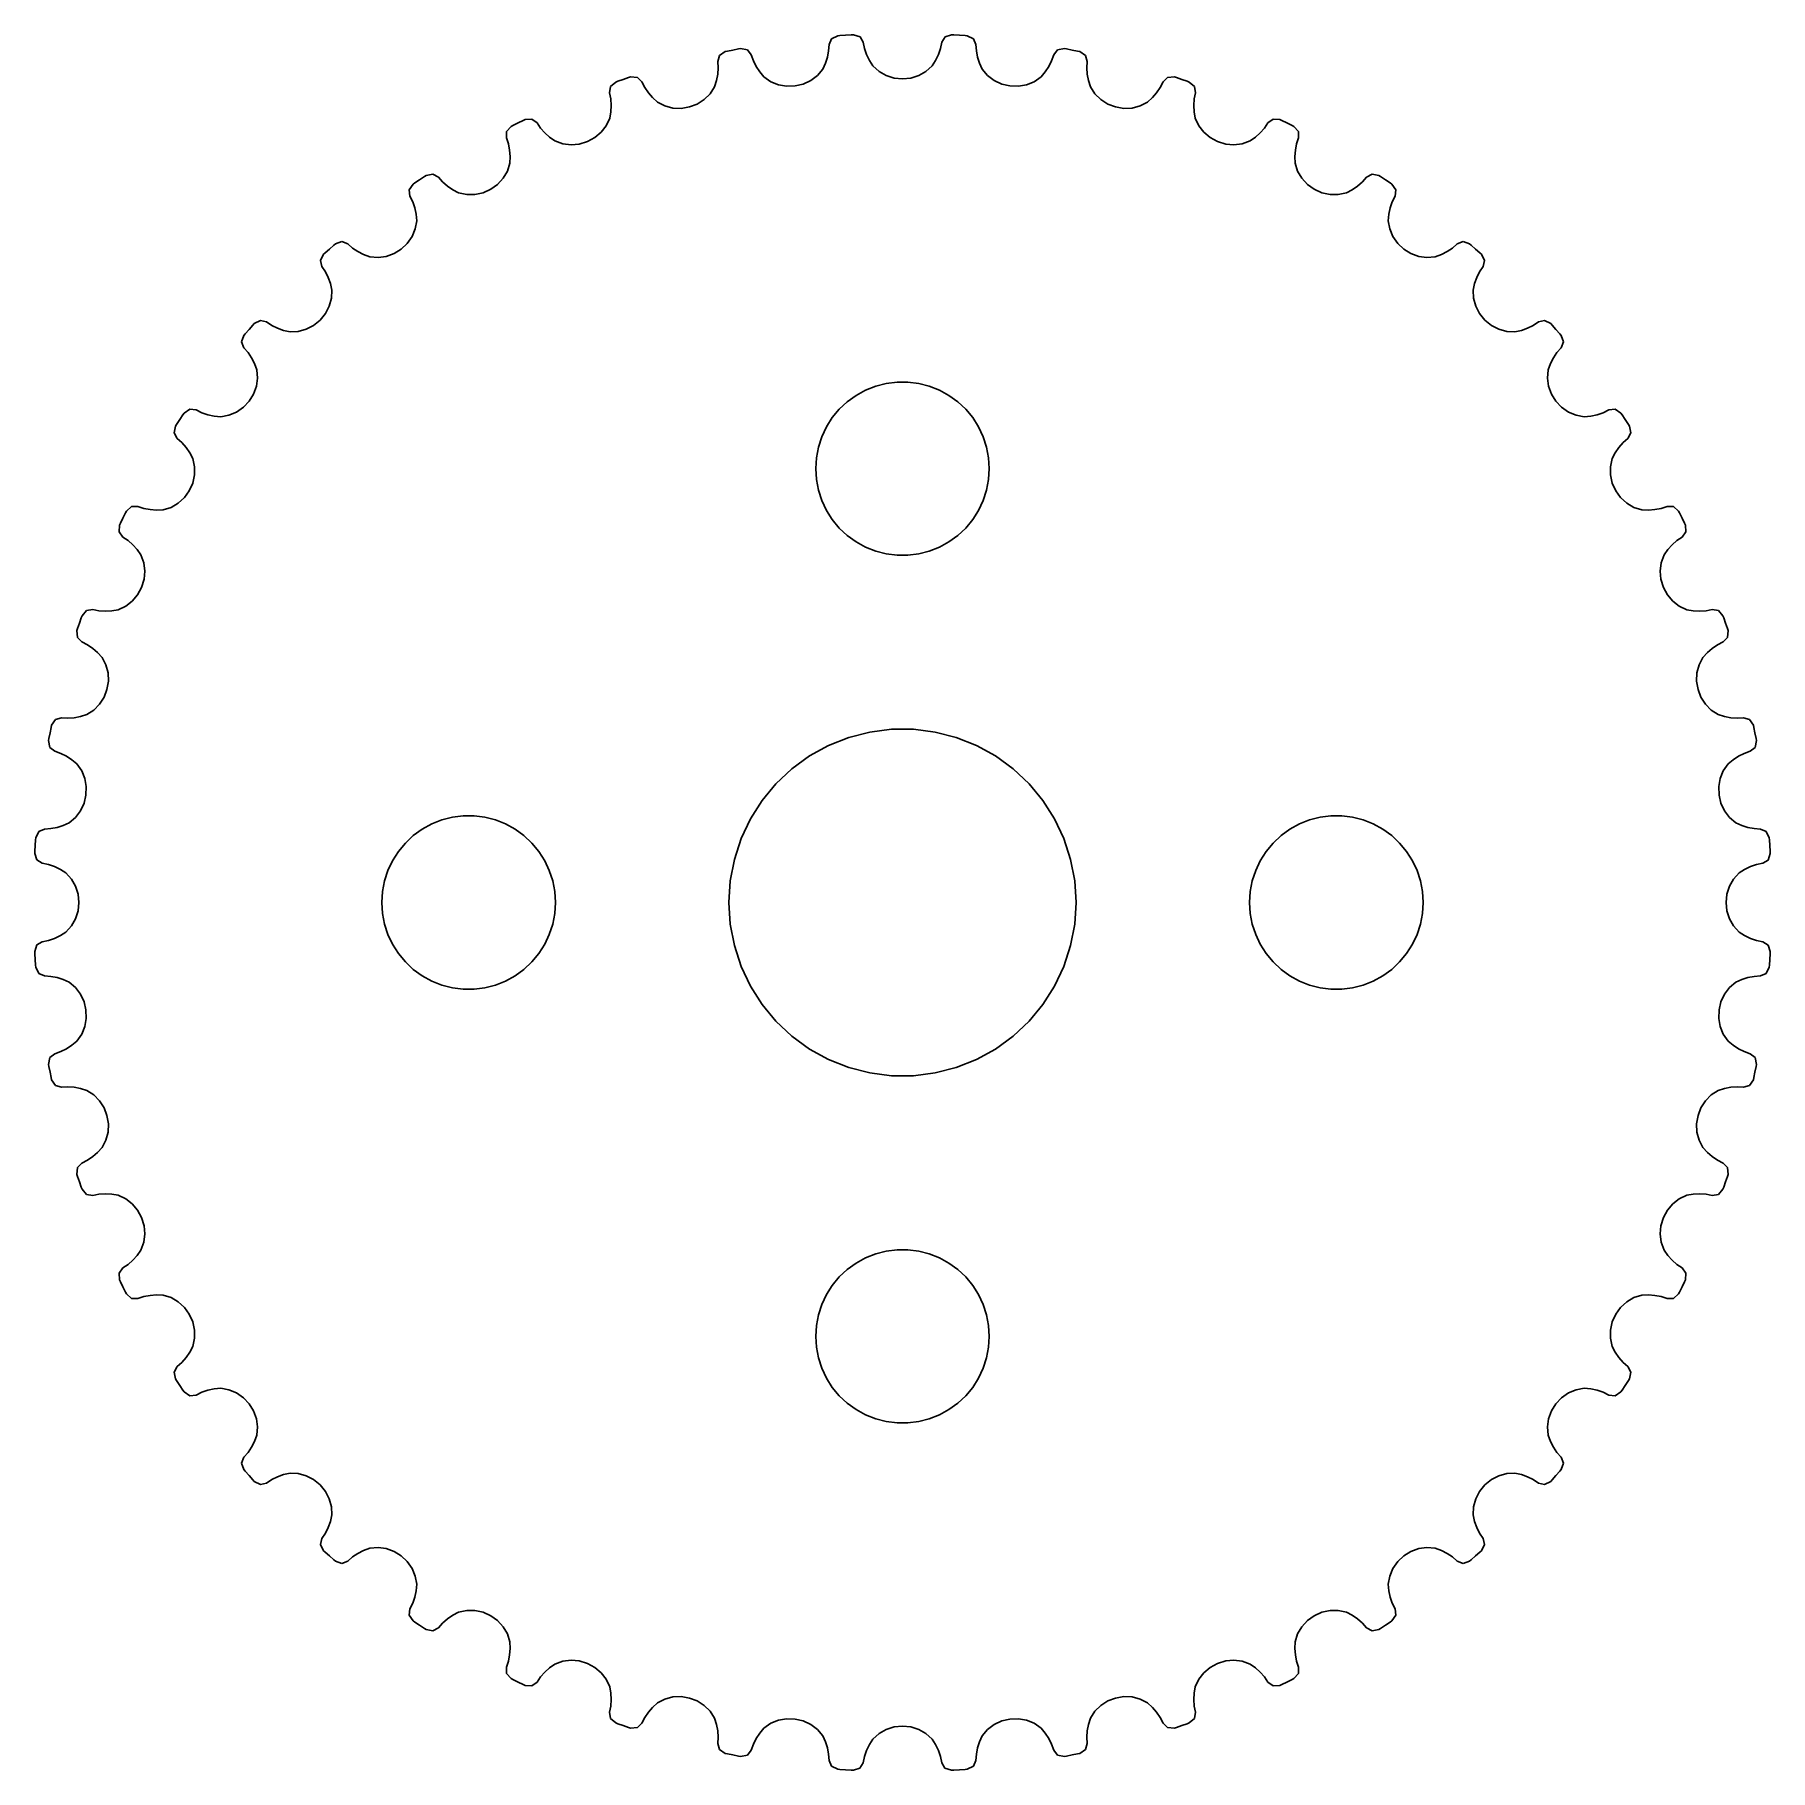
# Model space of a CAD drawing. Header units: metres. Extents: x -15 to 15, y -15 to 15.
import ezdxf

# ---------------------------------------------------------------- set-up
doc = ezdxf.new("R2010")
doc.units = ezdxf.units.M

msp = doc.modelspace()

# ---------------------------------------------------------------- linework, layer by layer
for p, q in [((-0.84697, 15.0009), (-0.884521, 14.9988)), ((-0.734589, 14.9638), (-0.84697, 15.0009)), ((0.84697, 15.0009), (0.734741, 14.9638)), ((0.884521, 14.9988), (0.84697, 15.0009)), ((-3.06439, 14.709), (-3.16319, 14.644)), ((-3.02759, 14.7167), (-3.06439, 14.709)), ((-2.9312, 14.7362), (-3.02759, 14.7167)), ((-2.83469, 14.755), (-2.9312, 14.7362)), ((-2.79773, 14.762), (-2.83469, 14.755)), ((-2.68147, 14.7399), (-2.79773, 14.762)), ((-2.61356, 14.6547), (-2.68147, 14.7399)), ((-1.27646, 14.7219), (-1.29799, 14.6135)), ((-1.26839, 14.8318), (-1.27646, 14.7219)), ((-1.2247, 14.9316), (-1.26839, 14.8318)), ((-1.11827, 14.9831), (-1.2247, 14.9316)), ((-1.08076, 14.9859), (-1.11827, 14.9831)), ((-0.982666, 14.9927), (-1.08076, 14.9859)), ((-0.884521, 14.9988), (-0.982666, 14.9927)), ((-0.678375, 14.8705), (-0.734589, 14.9638)), ((-0.655991, 14.7626), (-0.678375, 14.8705)), ((-0.620392, 14.6579), (-0.655991, 14.7626)), ((0.656052, 14.7626), (0.620544, 14.6579)), ((0.678375, 14.8705), (0.656052, 14.7626)), ((0.734741, 14.9638), (0.678375, 14.8705)), ((0.982666, 14.9927), (0.884521, 14.9988)), ((1.08076, 14.9859), (0.982666, 14.9927)), ((1.11827, 14.9831), (1.08076, 14.9859)), ((1.22484, 14.9316), (1.11827, 14.9831)), ((1.26839, 14.8318), (1.22484, 14.9316)), ((1.2765, 14.7219), (1.26839, 14.8318)), ((1.29814, 14.6135), (1.2765, 14.7219)), ((2.68161, 14.7398), (2.61356, 14.6547)), ((2.79773, 14.762), (2.68161, 14.7398)), ((2.83469, 14.755), (2.79773, 14.762)), ((2.9312, 14.7362), (2.83469, 14.755)), ((3.02759, 14.7167), (2.9312, 14.7362)), ((3.06439, 14.709), (3.02759, 14.7167)), ((3.16333, 14.644), (3.06439, 14.709)), ((-3.18712, 14.4293), (-3.19434, 14.3191)), ((-3.16319, 14.644), (-3.19348, 14.5393)), ((-3.19348, 14.5393), (-3.18712, 14.4293)), ((-2.57729, 14.5506), (-2.61356, 14.6547)), ((-2.52832, 14.4515), (-2.57729, 14.5506)), ((-2.46739, 14.358), (-2.52832, 14.4515)), ((-1.37994, 14.4043), (-1.47218, 14.2942)), ((-1.33263, 14.5074), (-1.37994, 14.4043)), ((-1.29799, 14.6135), (-1.33263, 14.5074)), ((-0.572189, 14.5572), (-0.620392, 14.6579)), ((-0.511993, 14.4612), (-0.572189, 14.5572)), ((-0.406158, 14.3641), (-0.511993, 14.4612)), ((0.511993, 14.4612), (0.406158, 14.3641)), ((0.572357, 14.5572), (0.511993, 14.4612)), ((0.620544, 14.6579), (0.572357, 14.5572)), ((1.33279, 14.5074), (1.29814, 14.6135)), ((1.37994, 14.4043), (1.33279, 14.5074)), ((1.47218, 14.2942), (1.37994, 14.4043)), ((2.52847, 14.4515), (2.46756, 14.358)), ((2.57733, 14.5506), (2.52847, 14.4515)), ((2.61356, 14.6547), (2.57733, 14.5506)), ((3.19348, 14.5393), (3.16333, 14.644)), ((3.18718, 14.4293), (3.19348, 14.5393)), ((3.19449, 14.319), (3.18718, 14.4293)), ((-5.04756, 14.1059), (-5.06392, 13.9981)), ((-4.95808, 14.1832), (-5.04756, 14.1059)), ((-4.92259, 14.1956), (-4.95808, 14.1832)), ((-4.82957, 14.2275), (-4.92259, 14.1956)), ((-4.73636, 14.2588), (-4.82957, 14.2275)), ((-4.70062, 14.2705), (-4.73636, 14.2588)), ((-4.58247, 14.2637), (-4.70062, 14.2705)), ((-4.50403, 14.1882), (-4.58247, 14.2637)), ((-4.45447, 14.0898), (-4.50403, 14.1882)), ((-3.24828, 14.101), (-3.32536, 13.9797)), ((-3.21481, 14.2093), (-3.24828, 14.101)), ((-3.19434, 14.3191), (-3.21481, 14.2093)), ((-2.39519, 14.2707), (-2.46739, 14.358)), ((-2.27757, 14.1882), (-2.39519, 14.2707)), ((-2.14494, 14.1346), (-2.27757, 14.1882)), ((-2.00317, 14.1102), (-2.14494, 14.1346)), ((-1.85823, 14.1147), (-2.00317, 14.1102)), ((-1.71706, 14.1479), (-1.85823, 14.1147)), ((-1.58646, 14.2082), (-1.71706, 14.1479)), ((-1.47218, 14.2942), (-1.58646, 14.2082)), ((-0.281647, 14.2937), (-0.406158, 14.3641)), ((-0.144287, 14.2509), (-0.281647, 14.2937)), ((0, 14.2365), (-0.144287, 14.2509)), ((0.144287, 14.2509), (0, 14.2365)), ((0.281647, 14.2937), (0.144287, 14.2509)), ((0.406158, 14.3641), (0.281647, 14.2937)), ((1.58646, 14.2082), (1.47218, 14.2942)), ((1.71706, 14.1479), (1.58646, 14.2082)), ((1.85823, 14.1147), (1.71706, 14.1479)), ((2.00317, 14.1102), (1.85823, 14.1147)), ((2.14494, 14.1346), (2.00317, 14.1102)), ((2.27757, 14.1882), (2.14494, 14.1346)), ((2.39519, 14.2707), (2.27757, 14.1882)), ((2.46756, 14.358), (2.39519, 14.2707)), ((3.21498, 14.2093), (3.19449, 14.319)), ((3.24828, 14.101), (3.21498, 14.2093)), ((3.32536, 13.9797), (3.24828, 14.101)), ((4.50403, 14.1882), (4.45453, 14.0897)), ((4.58261, 14.2637), (4.50403, 14.1882)), ((4.70062, 14.2705), (4.58261, 14.2637)), ((4.73636, 14.2588), (4.70062, 14.2705)), ((4.82957, 14.2275), (4.73636, 14.2588)), ((4.92259, 14.1956), (4.82957, 14.2275)), ((4.95808, 14.1832), (4.92259, 14.1956)), ((5.0477, 14.1058), (4.95808, 14.1832)), ((5.06392, 13.9981), (5.0477, 14.1058)), ((-5.06392, 13.9981), (-5.04326, 13.8899)), ((-5.04326, 13.8899), (-5.03603, 13.7796)), ((-4.39299, 13.9979), (-4.45447, 14.0898)), ((-4.32037, 13.9131), (-4.39299, 13.9979)), ((-4.2374, 13.836), (-4.32037, 13.9131)), ((-4.11002, 13.7695), (-4.2374, 13.836)), ((-3.54903, 13.8027), (-3.68468, 13.7514)), ((-3.42743, 13.8795), (-3.54903, 13.8027)), ((-3.32536, 13.9797), (-3.42743, 13.8795)), ((3.42743, 13.8795), (3.32536, 13.9797)), ((3.54903, 13.8027), (3.42743, 13.8795)), ((3.68468, 13.7514), (3.54903, 13.8027)), ((4.2374, 13.836), (4.11002, 13.7695)), ((4.32054, 13.9131), (4.2374, 13.836)), ((4.39314, 13.9978), (4.32054, 13.9131)), ((4.45453, 14.0897), (4.39314, 13.9978)), ((5.03616, 13.7796), (5.04332, 13.8899)), ((5.04332, 13.8899), (5.06392, 13.9981)), ((-6.55699, 13.5186), (-6.64532, 13.4754)), ((-6.5231, 13.5349), (-6.55699, 13.5186)), ((-6.40506, 13.5436), (-6.5231, 13.5349)), ((-6.31743, 13.4789), (-6.40506, 13.5436)), ((-5.06104, 13.5564), (-5.12163, 13.4261)), ((-5.04201, 13.6682), (-5.06104, 13.5564)), ((-5.03603, 13.7796), (-5.04201, 13.6682)), ((-3.97153, 13.7337), (-4.11002, 13.7695)), ((-3.82779, 13.728), (-3.97153, 13.7337)), ((-3.68468, 13.7514), (-3.82779, 13.728)), ((3.82779, 13.728), (3.68468, 13.7514)), ((3.97153, 13.7337), (3.82779, 13.728)), ((4.11002, 13.7695), (3.97153, 13.7337)), ((5.04216, 13.6681), (5.03616, 13.7796)), ((5.06104, 13.5564), (5.04216, 13.6681)), ((5.12163, 13.4261), (5.06104, 13.5564)), ((6.4052, 13.5435), (6.31743, 13.4789)), ((6.5231, 13.5349), (6.4052, 13.5435)), ((6.55699, 13.5186), (6.5231, 13.5349)), ((6.64532, 13.4754), (6.55699, 13.5186)), ((-6.84557, 13.3264), (-6.84772, 13.2174)), ((-6.84772, 13.2174), (-6.81311, 13.1128)), ((-6.76695, 13.4146), (-6.84557, 13.3264)), ((-6.73338, 13.4316), (-6.76695, 13.4146)), ((-6.64532, 13.4754), (-6.73338, 13.4316)), ((-6.25545, 13.3878), (-6.31743, 13.4789)), ((-6.18251, 13.3047), (-6.25545, 13.3878)), ((-6.09944, 13.2301), (-6.18251, 13.3047)), ((-6.0071, 13.1645), (-6.09944, 13.2301)), ((-5.32028, 13.2214), (-5.44807, 13.1528)), ((-5.20975, 13.3134), (-5.32028, 13.2214)), ((-5.12163, 13.4261), (-5.20975, 13.3134)), ((5.20975, 13.3134), (5.12163, 13.4261)), ((5.32028, 13.2214), (5.20975, 13.3134)), ((5.44807, 13.1528), (5.32028, 13.2214)), ((6.09959, 13.2301), (6.0071, 13.1645)), ((6.18265, 13.3047), (6.09959, 13.2301)), ((6.25549, 13.3878), (6.18265, 13.3047)), ((6.31743, 13.4789), (6.25549, 13.3878)), ((6.73338, 13.4316), (6.64532, 13.4754)), ((6.76695, 13.4146), (6.73338, 13.4316)), ((6.84569, 13.3263), (6.76695, 13.4146)), ((6.81316, 13.1127), (6.84772, 13.2174)), ((6.84772, 13.2174), (6.84569, 13.3263)), ((-6.81311, 13.1128), (-6.79153, 13.0044)), ((-6.79153, 13.0044), (-6.78291, 12.8931)), ((-5.87213, 13.1152), (-6.0071, 13.1645)), ((-5.73016, 13.0979), (-5.87213, 13.1152)), ((-5.5869, 13.1109), (-5.73016, 13.0979)), ((-5.44807, 13.1528), (-5.5869, 13.1109)), ((5.5869, 13.1109), (5.44807, 13.1528)), ((5.73016, 13.0979), (5.5869, 13.1109)), ((5.87213, 13.1152), (5.73016, 13.0979)), ((6.0071, 13.1645), (5.87213, 13.1152)), ((6.78307, 12.893), (6.79167, 13.0043)), ((6.79167, 13.0043), (6.81316, 13.1127)), ((-6.83028, 12.6427), (-6.90292, 12.5195)), ((-6.7872, 12.7798), (-6.83028, 12.6427)), ((-6.78291, 12.8931), (-6.7872, 12.7798)), ((6.7872, 12.7798), (6.78307, 12.893)), ((6.83028, 12.6427), (6.7872, 12.7798)), ((6.90292, 12.5195), (6.83028, 12.6427)), ((-8.46002, 12.4166), (-8.52644, 12.3188)), ((-8.52644, 12.3188), (-8.51434, 12.2105)), ((-8.42896, 12.4378), (-8.46002, 12.4166)), ((-8.34737, 12.4927), (-8.42896, 12.4378)), ((-8.26543, 12.5471), (-8.34737, 12.4927)), ((-8.23395, 12.5677), (-8.26543, 12.5471)), ((-8.11806, 12.5917), (-8.23395, 12.5677)), ((-8.02272, 12.539), (-8.11806, 12.5917)), ((-7.94939, 12.4567), (-8.02272, 12.539)), ((-7.86623, 12.3839), (-7.94939, 12.4567)), ((-7.77414, 12.3208), (-7.86623, 12.3839)), ((-7.67401, 12.2678), (-7.77414, 12.3208)), ((-7.11826, 12.3292), (-7.25043, 12.2695)), ((-7.0005, 12.4138), (-7.11826, 12.3292)), ((-6.90292, 12.5195), (-7.0005, 12.4138)), ((7.0005, 12.4138), (6.90292, 12.5195)), ((7.11826, 12.3292), (7.0005, 12.4138)), ((7.25043, 12.2695), (7.11826, 12.3292)), ((7.77429, 12.3207), (7.67401, 12.2678)), ((7.86636, 12.3839), (7.77429, 12.3207)), ((7.94943, 12.4567), (7.86636, 12.3839)), ((8.02272, 12.539), (7.94943, 12.4567)), ((8.11818, 12.5916), (8.02272, 12.539)), ((8.23395, 12.5677), (8.11818, 12.5916)), ((8.26543, 12.5471), (8.23395, 12.5677)), ((8.34737, 12.4927), (8.26543, 12.5471)), ((8.42896, 12.4378), (8.34737, 12.4927)), ((8.46002, 12.4166), (8.42896, 12.4378)), ((8.52655, 12.3187), (8.46002, 12.4166)), ((8.51434, 12.2105), (8.52655, 12.3187)), ((-8.51434, 12.2105), (-8.46638, 12.1113)), ((-8.46638, 12.1113), (-8.43085, 12.0067)), ((-8.43085, 12.0067), (-8.40778, 11.8974)), ((-7.53378, 12.2366), (-7.67401, 12.2678)), ((-7.39076, 12.2379), (-7.53378, 12.2366)), ((-7.25043, 12.2695), (-7.39076, 12.2379)), ((7.39076, 12.2379), (7.25043, 12.2695)), ((7.53378, 12.2366), (7.39076, 12.2379)), ((7.67401, 12.2678), (7.53378, 12.2366)), ((8.40791, 11.8973), (8.43097, 12.0066)), ((8.43097, 12.0066), (8.46643, 12.1113)), ((8.46643, 12.1113), (8.51434, 12.2105)), ((-8.39723, 11.7845), (-8.42204, 11.643)), ((-8.40778, 11.8974), (-8.39723, 11.7845)), ((8.39723, 11.7845), (8.40791, 11.8973)), ((8.42204, 11.643), (8.39723, 11.7845)), ((-9.69215, 11.4243), (-9.80392, 11.3854)), ((-9.59076, 11.3845), (-9.69215, 11.4243)), ((-8.478, 11.5114), (-8.56094, 11.3939)), ((-8.42204, 11.643), (-8.478, 11.5114)), ((8.478, 11.5114), (8.42204, 11.643)), ((8.56094, 11.3939), (8.478, 11.5114)), ((9.69226, 11.4243), (9.59076, 11.3845)), ((9.80392, 11.3854), (9.69226, 11.4243)), ((-10.0083, 11.2061), (-10.0614, 11.1005)), ((-9.9803, 11.2312), (-10.0083, 11.2061)), ((-9.90659, 11.2963), (-9.9803, 11.2312)), ((-9.83243, 11.3609), (-9.90659, 11.2963)), ((-9.80392, 11.3854), (-9.83243, 11.3609)), ((-9.50731, 11.3126), (-9.59076, 11.3845)), ((-9.41536, 11.2512), (-9.50731, 11.3126)), ((-9.31583, 11.2007), (-9.41536, 11.2512)), ((-9.20963, 11.1612), (-9.31583, 11.2007)), ((-9.06651, 11.1485), (-9.20963, 11.1612)), ((-8.9249, 11.1685), (-9.06651, 11.1485)), ((-8.7899, 11.2182), (-8.9249, 11.1685)), ((-8.66664, 11.2946), (-8.7899, 11.2182)), ((-8.56094, 11.3939), (-8.66664, 11.2946)), ((8.66664, 11.2946), (8.56094, 11.3939)), ((8.7899, 11.2182), (8.66664, 11.2946)), ((8.9249, 11.1685), (8.7899, 11.2182)), ((9.06651, 11.1485), (8.9249, 11.1685)), ((9.20963, 11.1612), (9.06651, 11.1485)), ((9.31596, 11.2006), (9.20963, 11.1612)), ((9.41548, 11.2511), (9.31596, 11.2006)), ((9.50735, 11.3125), (9.41548, 11.2511)), ((9.59076, 11.3845), (9.50735, 11.3125)), ((9.83243, 11.3609), (9.80392, 11.3854)), ((9.90659, 11.2963), (9.83243, 11.3609)), ((9.9803, 11.2312), (9.90659, 11.2963)), ((10.0083, 11.2061), (9.9803, 11.2312)), ((10.0615, 11.1004), (10.0083, 11.2061)), ((-10.0614, 11.1005), (-10.0353, 10.9947)), ((-10.0353, 10.9947), (-9.97481, 10.9026)), ((-9.97481, 10.9026), (-9.9259, 10.8035)), ((-9.9259, 10.8035), (-9.88878, 10.6982)), ((9.8889, 10.6981), (9.92603, 10.8034)), ((9.92603, 10.8034), (9.97484, 10.9026)), ((9.97484, 10.9026), (10.0353, 10.9947)), ((10.0353, 10.9947), (10.0615, 11.1004)), ((-9.88878, 10.6982), (-9.86359, 10.5877)), ((-9.86359, 10.5877), (-9.86972, 10.4441)), ((9.86359, 10.5877), (9.8889, 10.6981)), ((9.86972, 10.4441), (9.86359, 10.5877)), ((-9.908, 10.3063), (-9.9749, 10.179)), ((-9.86972, 10.4441), (-9.908, 10.3063)), ((9.908, 10.3063), (9.86972, 10.4441)), ((9.9749, 10.179), (9.908, 10.3063)), ((-11.2963, 9.90659), (-11.3609, 9.83243)), ((-11.2312, 9.9803), (-11.2963, 9.90659)), ((-11.2061, 10.0083), (-11.2312, 9.9803)), ((-11.1004, 10.0615), (-11.2061, 10.0083)), ((-10.9947, 10.0353), (-11.1004, 10.0615)), ((-10.9026, 9.97484), (-10.9947, 10.0353)), ((-10.8034, 9.92603), (-10.9026, 9.97484)), ((-10.6981, 9.8889), (-10.8034, 9.92603)), ((-10.3063, 9.908), (-10.4441, 9.86972)), ((-10.179, 9.9749), (-10.3063, 9.908)), ((-10.0667, 10.0667), (-10.179, 9.9749)), ((-9.9749, 10.179), (-10.0667, 10.0667)), ((10.0667, 10.0667), (9.9749, 10.179)), ((10.179, 9.9749), (10.0667, 10.0667)), ((10.3063, 9.908), (10.179, 9.9749)), ((10.4441, 9.86972), (10.3063, 9.908)), ((10.8035, 9.9259), (10.6982, 9.88878)), ((10.9026, 9.97481), (10.8035, 9.9259)), ((10.9947, 10.0353), (10.9026, 9.97481)), ((11.1005, 10.0614), (10.9947, 10.0353)), ((11.2061, 10.0083), (11.1005, 10.0614)), ((11.2312, 9.9803), (11.2061, 10.0083)), ((11.2963, 9.90659), (11.2312, 9.9803)), ((11.3609, 9.83243), (11.2963, 9.90659)), ((-11.3854, 9.80392), (-11.4243, 9.69226)), ((-11.4243, 9.69226), (-11.3845, 9.59076)), ((-11.3609, 9.83243), (-11.3854, 9.80392)), ((-10.5877, 9.86359), (-10.6981, 9.8889)), ((-10.4441, 9.86972), (-10.5877, 9.86359)), ((10.5877, 9.86359), (10.4441, 9.86972)), ((10.6982, 9.88878), (10.5877, 9.86359)), ((11.3854, 9.80392), (11.3609, 9.83243)), ((11.3845, 9.59076), (11.4243, 9.69215)), ((11.4243, 9.69215), (11.3854, 9.80392)), ((-11.3845, 9.59076), (-11.3125, 9.50735)), ((-11.3125, 9.50735), (-11.2511, 9.41548)), ((-11.2511, 9.41548), (-11.2006, 9.31596)), ((-11.2006, 9.31596), (-11.1612, 9.20963)), ((11.1612, 9.20963), (11.2007, 9.31583)), ((11.2007, 9.31583), (11.2512, 9.41536)), ((11.2512, 9.41536), (11.3126, 9.50731)), ((11.3126, 9.50731), (11.3845, 9.59076)), ((-11.1485, 9.06651), (-11.1685, 8.9249)), ((-11.1612, 9.20963), (-11.1485, 9.06651)), ((11.1485, 9.06651), (11.1612, 9.20963)), ((11.1685, 8.9249), (11.1485, 9.06651)), ((-11.2182, 8.7899), (-11.2946, 8.66664)), ((-11.1685, 8.9249), (-11.2182, 8.7899)), ((-0.956131, 8.65576), (-0.803726, 8.76648)), ((-0.803726, 8.76648), (-0.638657, 8.85724)), ((-0.638657, 8.85724), (-0.463516, 8.92657)), ((-0.463516, 8.92657), (-0.281067, 8.97342)), ((-0.281067, 8.97342), (-0.094177, 8.99704)), ((-0.094177, 8.99704), (0.094177, 8.99704)), ((0.094177, 8.99704), (0.281067, 8.97342)), ((0.281067, 8.97342), (0.463516, 8.92657)), ((0.463516, 8.92657), (0.638657, 8.85724)), ((0.638657, 8.85724), (0.803726, 8.76648)), ((0.803726, 8.76648), (0.956131, 8.65576)), ((11.2182, 8.7899), (11.1685, 8.9249)), ((11.2946, 8.66664), (11.2182, 8.7899)), ((-12.4378, 8.42896), (-12.4927, 8.34737)), ((-12.4166, 8.46002), (-12.4378, 8.42896)), ((-12.3187, 8.52655), (-12.4166, 8.46002)), ((-12.2105, 8.51434), (-12.3187, 8.52655)), ((-12.1113, 8.46643), (-12.2105, 8.51434)), ((-12.0066, 8.43097), (-12.1113, 8.46643)), ((-11.8973, 8.40791), (-12.0066, 8.43097)), ((-11.7845, 8.39723), (-11.8973, 8.40791)), ((-11.643, 8.42204), (-11.7845, 8.39723)), ((-11.5114, 8.478), (-11.643, 8.42204)), ((-11.3939, 8.56094), (-11.5114, 8.478)), ((-11.2946, 8.66664), (-11.3939, 8.56094)), ((-1.21352, 8.38167), (-1.09344, 8.52681)), ((-1.09344, 8.52681), (-0.956131, 8.65576)), ((0.956131, 8.65576), (1.09344, 8.52681)), ((1.09344, 8.52681), (1.21352, 8.38167)), ((11.3939, 8.56094), (11.2946, 8.66664)), ((11.5114, 8.478), (11.3939, 8.56094)), ((11.643, 8.42204), (11.5114, 8.478)), ((11.7845, 8.39723), (11.643, 8.42204)), ((11.8974, 8.40778), (11.7845, 8.39723)), ((12.0067, 8.43085), (11.8974, 8.40778)), ((12.1113, 8.46638), (12.0067, 8.43085)), ((12.2105, 8.51434), (12.1113, 8.46638)), ((12.3188, 8.52644), (12.2105, 8.51434)), ((12.4166, 8.46002), (12.3188, 8.52644)), ((12.4378, 8.42896), (12.4166, 8.46002)), ((12.4927, 8.34737), (12.4378, 8.42896)), ((-12.5677, 8.23395), (-12.5916, 8.11818)), ((-12.5916, 8.11818), (-12.539, 8.02272)), ((-12.5471, 8.26543), (-12.5677, 8.23395)), ((-12.4927, 8.34737), (-12.5471, 8.26543)), ((-1.39465, 8.05219), (-1.31445, 8.22263)), ((-1.31445, 8.22263), (-1.21352, 8.38167)), ((1.21352, 8.38167), (1.31445, 8.22263)), ((1.31445, 8.22263), (1.39465, 8.05219)), ((12.5471, 8.26543), (12.4927, 8.34737)), ((12.539, 8.02272), (12.5917, 8.11806)), ((12.5677, 8.23395), (12.5471, 8.26543)), ((12.5917, 8.11806), (12.5677, 8.23395)), ((-12.539, 8.02272), (-12.4567, 7.94943)), ((-12.4567, 7.94943), (-12.3839, 7.86636)), ((-12.3839, 7.86636), (-12.3207, 7.77429)), ((-1.48816, 7.68799), (-1.45287, 7.87303)), ((-1.45287, 7.87303), (-1.39465, 8.05219)), ((1.39465, 8.05219), (1.45287, 7.87303)), ((1.45287, 7.87303), (1.48816, 7.68799)), ((12.3208, 7.77414), (12.3839, 7.86623)), ((12.3839, 7.86623), (12.4567, 7.94939)), ((12.4567, 7.94939), (12.539, 8.02272)), ((-12.3207, 7.77429), (-12.2678, 7.67401)), ((-12.2678, 7.67401), (-12.2366, 7.53378)), ((-12.2366, 7.53378), (-12.2379, 7.39076)), ((-1.5, 7.5), (-1.48816, 7.68799)), ((1.48816, 7.68799), (1.5, 7.5)), ((12.2366, 7.53378), (12.2678, 7.67401)), ((12.2379, 7.39076), (12.2366, 7.53378)), ((12.2678, 7.67401), (12.3208, 7.77414)), ((-12.2695, 7.25043), (-12.3292, 7.11826)), ((-12.2379, 7.39076), (-12.2695, 7.25043)), ((-1.48816, 7.312), (-1.5, 7.5)), ((-1.45287, 7.12695), (-1.48816, 7.312)), ((1.48816, 7.312), (1.45287, 7.12695)), ((1.5, 7.5), (1.48816, 7.312)), ((12.2695, 7.25043), (12.2379, 7.39076)), ((12.3292, 7.11826), (12.2695, 7.25043)), ((-12.5195, 6.90292), (-12.6427, 6.83028)), ((-12.4138, 7.0005), (-12.5195, 6.90292)), ((-12.3292, 7.11826), (-12.4138, 7.0005)), ((-1.39465, 6.9478), (-1.45287, 7.12695)), ((-1.31445, 6.77736), (-1.39465, 6.9478)), ((1.39465, 6.9478), (1.31445, 6.77736)), ((1.45287, 7.12695), (1.39465, 6.9478)), ((12.4138, 7.0005), (12.3292, 7.11826)), ((12.5195, 6.90292), (12.4138, 7.0005)), ((12.6427, 6.83028), (12.5195, 6.90292)), ((-13.4754, 6.64532), (-13.5186, 6.55699)), ((-13.4316, 6.73338), (-13.4754, 6.64532)), ((-13.4146, 6.76695), (-13.4316, 6.73338)), ((-13.3263, 6.84569), (-13.4146, 6.76695)), ((-13.2174, 6.84772), (-13.3263, 6.84569)), ((-13.1127, 6.81316), (-13.2174, 6.84772)), ((-13.0043, 6.79167), (-13.1127, 6.81316)), ((-12.893, 6.78307), (-13.0043, 6.79167)), ((-12.7798, 6.7872), (-12.893, 6.78307)), ((-12.6427, 6.83028), (-12.7798, 6.7872)), ((-1.21352, 6.61832), (-1.31445, 6.77736)), ((-1.09344, 6.47318), (-1.21352, 6.61832)), ((1.21352, 6.61832), (1.09344, 6.47318)), ((1.31445, 6.77736), (1.21352, 6.61832)), ((12.7798, 6.7872), (12.6427, 6.83028)), ((12.8931, 6.78291), (12.7798, 6.7872)), ((13.0044, 6.79153), (12.8931, 6.78291)), ((13.1128, 6.81311), (13.0044, 6.79153)), ((13.2174, 6.84772), (13.1128, 6.81311)), ((13.3264, 6.84557), (13.2174, 6.84772)), ((13.4146, 6.76695), (13.3264, 6.84557)), ((13.4316, 6.73338), (13.4146, 6.76695)), ((13.4754, 6.64532), (13.4316, 6.73338)), ((13.5186, 6.55699), (13.4754, 6.64532)), ((-13.5349, 6.5231), (-13.5435, 6.4052)), ((-13.5435, 6.4052), (-13.4789, 6.31743)), ((-13.5186, 6.55699), (-13.5349, 6.5231)), ((-13.4789, 6.31743), (-13.3878, 6.25549)), ((-0.956131, 6.34422), (-1.09344, 6.47318)), ((-0.803726, 6.23351), (-0.956131, 6.34422)), ((0.956131, 6.34422), (0.803726, 6.23351)), ((1.09344, 6.47318), (0.956131, 6.34422)), ((13.3878, 6.25545), (13.4789, 6.31743)), ((13.4789, 6.31743), (13.5436, 6.40506)), ((13.5349, 6.5231), (13.5186, 6.55699)), ((13.5436, 6.40506), (13.5349, 6.5231)), ((-13.3878, 6.25549), (-13.3047, 6.18265)), ((-13.3047, 6.18265), (-13.2301, 6.09959)), ((-13.2301, 6.09959), (-13.1645, 6.0071)), ((-13.1645, 6.0071), (-13.1152, 5.87213)), ((-0.638657, 6.14275), (-0.803726, 6.23351)), ((-0.463516, 6.07341), (-0.638657, 6.14275)), ((-0.281067, 6.02657), (-0.463516, 6.07341)), ((-0.094177, 6.00294), (-0.281067, 6.02657)), ((0.094177, 6.00294), (-0.094177, 6.00294)), ((0.281067, 6.02657), (0.094177, 6.00294)), ((0.463516, 6.07341), (0.281067, 6.02657)), ((0.638657, 6.14275), (0.463516, 6.07341)), ((0.803726, 6.23351), (0.638657, 6.14275)), ((13.1152, 5.87213), (13.1645, 6.0071)), ((13.1645, 6.0071), (13.2301, 6.09944)), ((13.2301, 6.09944), (13.3047, 6.18251)), ((13.3047, 6.18251), (13.3878, 6.25545)), ((-13.1152, 5.87213), (-13.0979, 5.73016)), ((-13.0979, 5.73016), (-13.1109, 5.5869)), ((13.0979, 5.73016), (13.1152, 5.87213)), ((13.1109, 5.5869), (13.0979, 5.73016)), ((-13.1528, 5.44807), (-13.2214, 5.32028)), ((-13.1109, 5.5869), (-13.1528, 5.44807)), ((13.1528, 5.44807), (13.1109, 5.5869)), ((13.2214, 5.32028), (13.1528, 5.44807)), ((-13.4261, 5.12163), (-13.5564, 5.06104)), ((-13.3134, 5.20975), (-13.4261, 5.12163)), ((-13.2214, 5.32028), (-13.3134, 5.20975)), ((13.3134, 5.20975), (13.2214, 5.32028)), ((13.4261, 5.12163), (13.3134, 5.20975)), ((13.5564, 5.06104), (13.4261, 5.12163)), ((-14.2275, 4.82957), (-14.2588, 4.73636)), ((-14.1956, 4.92259), (-14.2275, 4.82957)), ((-14.1832, 4.95808), (-14.1956, 4.92259)), ((-14.1058, 5.0477), (-14.1832, 4.95808)), ((-13.9981, 5.06392), (-14.1058, 5.0477)), ((-13.8899, 5.04332), (-13.9981, 5.06392)), ((-13.7796, 5.03616), (-13.8899, 5.04332)), ((-13.6681, 5.04216), (-13.7796, 5.03616)), ((-13.5564, 5.06104), (-13.6681, 5.04216)), ((13.6682, 5.04201), (13.5564, 5.06104)), ((13.7796, 5.03603), (13.6682, 5.04201)), ((13.8899, 5.04326), (13.7796, 5.03603)), ((13.9981, 5.06392), (13.8899, 5.04326)), ((14.1059, 5.04756), (13.9981, 5.06392)), ((14.1832, 4.95808), (14.1059, 5.04756)), ((14.1956, 4.92259), (14.1832, 4.95808)), ((14.2275, 4.82957), (14.1956, 4.92259)), ((14.2588, 4.73636), (14.2275, 4.82957)), ((-14.2588, 4.73636), (-14.2705, 4.70062)), ((-14.2705, 4.70062), (-14.2637, 4.58261)), ((-14.2637, 4.58261), (-14.1882, 4.50403)), ((-14.1882, 4.50403), (-14.0897, 4.45453)), ((14.0898, 4.45447), (14.1882, 4.50403)), ((14.1882, 4.50403), (14.2637, 4.58247)), ((14.2705, 4.70062), (14.2588, 4.73636)), ((14.2637, 4.58247), (14.2705, 4.70062)), ((-14.0897, 4.45453), (-13.9978, 4.39314)), ((-13.9978, 4.39314), (-13.9131, 4.32054)), ((-13.9131, 4.32054), (-13.836, 4.2374)), ((-13.836, 4.2374), (-13.7695, 4.11002)), ((13.7695, 4.11002), (13.836, 4.2374)), ((13.836, 4.2374), (13.9131, 4.32037)), ((13.9131, 4.32037), (13.9979, 4.39299)), ((13.9979, 4.39299), (14.0898, 4.45447)), ((-13.7695, 4.11002), (-13.7337, 3.97153)), ((-13.7337, 3.97153), (-13.728, 3.82779)), ((13.728, 3.82779), (13.7337, 3.97153)), ((13.7337, 3.97153), (13.7695, 4.11002)), ((-13.7514, 3.68468), (-13.8027, 3.54903)), ((-13.728, 3.82779), (-13.7514, 3.68468)), ((13.7514, 3.68468), (13.728, 3.82779)), ((13.8027, 3.54903), (13.7514, 3.68468)), ((-13.9797, 3.32536), (-14.101, 3.24828)), ((-13.8795, 3.42743), (-13.9797, 3.32536)), ((-13.8027, 3.54903), (-13.8795, 3.42743)), ((13.8795, 3.42743), (13.8027, 3.54903)), ((13.9797, 3.32536), (13.8795, 3.42743)), ((14.101, 3.24828), (13.9797, 3.32536)), ((-14.7167, 3.02759), (-14.7362, 2.9312)), ((-14.709, 3.06439), (-14.7167, 3.02759)), ((-14.644, 3.16333), (-14.709, 3.06439)), ((-14.5393, 3.19348), (-14.644, 3.16333)), ((-14.4293, 3.18718), (-14.5393, 3.19348)), ((-14.319, 3.19449), (-14.4293, 3.18718)), ((-14.2093, 3.21498), (-14.319, 3.19449)), ((-14.101, 3.24828), (-14.2093, 3.21498)), ((14.2093, 3.21481), (14.101, 3.24828)), ((14.3191, 3.19434), (14.2093, 3.21481)), ((14.4293, 3.18712), (14.3191, 3.19434)), ((14.5393, 3.19348), (14.4293, 3.18712)), ((14.644, 3.16319), (14.5393, 3.19348)), ((14.709, 3.06439), (14.644, 3.16319)), ((14.7167, 3.02759), (14.709, 3.06439)), ((14.7362, 2.9312), (14.7167, 3.02759)), ((-14.755, 2.83469), (-14.762, 2.79773)), ((-14.762, 2.79773), (-14.7398, 2.68161)), ((-14.7362, 2.9312), (-14.755, 2.83469)), ((-1.60747, 2.53297), (-1.27733, 2.71448)), ((-1.27733, 2.71448), (-0.927048, 2.85316)), ((-0.927048, 2.85316), (-0.562134, 2.94685)), ((-0.562134, 2.94685), (-0.18837, 2.99408)), ((-0.18837, 2.99408), (0.18837, 2.99408)), ((0.18837, 2.99408), (0.562134, 2.94685)), ((0.562134, 2.94685), (0.927048, 2.85316)), ((0.927048, 2.85316), (1.27733, 2.71448)), ((1.27733, 2.71448), (1.60747, 2.53297)), ((14.755, 2.83469), (14.7362, 2.9312)), ((14.7399, 2.68147), (14.762, 2.79773)), ((14.762, 2.79773), (14.755, 2.83469)), ((-14.7398, 2.68161), (-14.6547, 2.61356)), ((-14.6547, 2.61356), (-14.5506, 2.57733)), ((-14.5506, 2.57733), (-14.4515, 2.52847)), ((-14.4515, 2.52847), (-14.358, 2.46756)), ((-14.358, 2.46756), (-14.2707, 2.39519)), ((-1.91226, 2.31154), (-1.60747, 2.53297)), ((1.60747, 2.53297), (1.91226, 2.31154)), ((14.2707, 2.39519), (14.358, 2.46739)), ((14.358, 2.46739), (14.4515, 2.52832)), ((14.4515, 2.52832), (14.5506, 2.57729)), ((14.5506, 2.57729), (14.6547, 2.61356)), ((14.6547, 2.61356), (14.7399, 2.68147)), ((-14.2707, 2.39519), (-14.1882, 2.27757)), ((-14.1882, 2.27757), (-14.1346, 2.14494)), ((-14.1346, 2.14494), (-14.1102, 2.00317)), ((-2.1869, 2.05363), (-1.91226, 2.31154)), ((1.91226, 2.31154), (2.1869, 2.05363)), ((14.1102, 2.00317), (14.1346, 2.14494)), ((14.1346, 2.14494), (14.1882, 2.27757)), ((14.1882, 2.27757), (14.2707, 2.39519)), ((-14.1147, 1.85823), (-14.1479, 1.71706)), ((-14.1102, 2.00317), (-14.1147, 1.85823)), ((-2.42705, 1.76335), (-2.1869, 2.05363)), ((2.1869, 2.05363), (2.42705, 1.76335)), ((14.1147, 1.85823), (14.1102, 2.00317)), ((14.1479, 1.71706), (14.1147, 1.85823)), ((-14.2082, 1.58646), (-14.2942, 1.47218)), ((-14.1479, 1.71706), (-14.2082, 1.58646)), ((-2.62891, 1.44525), (-2.42705, 1.76335)), ((2.42705, 1.76335), (2.62891, 1.44525)), ((14.2082, 1.58646), (14.1479, 1.71706)), ((14.2942, 1.47218), (14.2082, 1.58646)), ((-14.9316, 1.22484), (-14.9831, 1.11827)), ((-14.8318, 1.26839), (-14.9316, 1.22484)), ((-14.7219, 1.2765), (-14.8318, 1.26839)), ((-14.6135, 1.29814), (-14.7219, 1.2765)), ((-14.5074, 1.33279), (-14.6135, 1.29814)), ((-14.4043, 1.37994), (-14.5074, 1.33279)), ((-14.2942, 1.47218), (-14.4043, 1.37994)), ((-8.45613, 1.15576), (-8.30373, 1.26648)), ((-8.30373, 1.26648), (-8.13866, 1.35724)), ((-8.13866, 1.35724), (-7.96352, 1.42657)), ((-7.96352, 1.42657), (-7.78107, 1.47342)), ((-7.78107, 1.47342), (-7.59418, 1.49704)), ((-7.59418, 1.49704), (-7.40581, 1.49704)), ((-7.40581, 1.49704), (-7.21892, 1.47342)), ((-7.21892, 1.47342), (-7.03647, 1.42657)), ((-7.03647, 1.42657), (-6.86133, 1.35724)), ((-6.86133, 1.35724), (-6.69626, 1.26648)), ((-6.69626, 1.26648), (-6.54385, 1.15576)), ((-2.78932, 1.10437), (-2.62891, 1.44525)), ((2.62891, 1.44525), (2.78932, 1.10437)), ((6.54385, 1.15576), (6.69626, 1.26648)), ((6.69626, 1.26648), (6.86133, 1.35724)), ((6.86133, 1.35724), (7.03647, 1.42657)), ((7.03647, 1.42657), (7.21892, 1.47342)), ((7.21892, 1.47342), (7.40581, 1.49704)), ((7.40581, 1.49704), (7.59418, 1.49704)), ((7.59418, 1.49704), (7.78107, 1.47342)), ((7.78107, 1.47342), (7.96352, 1.42657)), ((7.96352, 1.42657), (8.13866, 1.35724)), ((8.13866, 1.35724), (8.30373, 1.26648)), ((8.30373, 1.26648), (8.45613, 1.15576)), ((14.4043, 1.37994), (14.2942, 1.47218)), ((14.5074, 1.33263), (14.4043, 1.37994)), ((14.6135, 1.29799), (14.5074, 1.33263)), ((14.7219, 1.27646), (14.6135, 1.29799)), ((14.8318, 1.26839), (14.7219, 1.27646)), ((14.9316, 1.2247), (14.8318, 1.26839)), ((14.9831, 1.11827), (14.9316, 1.2247)), ((-14.9927, 0.982666), (-14.9988, 0.884521)), ((-14.9859, 1.08076), (-14.9927, 0.982666)), ((-14.9831, 1.11827), (-14.9859, 1.08076)), ((-8.71352, 0.881668), (-8.59344, 1.02681)), ((-8.59344, 1.02681), (-8.45613, 1.15576)), ((-6.54385, 1.15576), (-6.40654, 1.02681)), ((-6.40654, 1.02681), (-6.28647, 0.881668)), ((-2.90575, 0.746063), (-2.78932, 1.10437)), ((2.78932, 1.10437), (2.90575, 0.746063)), ((6.28647, 0.881668), (6.40654, 1.02681)), ((6.40654, 1.02681), (6.54385, 1.15576)), ((8.45613, 1.15576), (8.59344, 1.02681)), ((8.59344, 1.02681), (8.71352, 0.881668)), ((14.9859, 1.08076), (14.9831, 1.11827)), ((14.9927, 0.982666), (14.9859, 1.08076)), ((14.9988, 0.884521), (14.9927, 0.982666)), ((-14.9988, 0.884521), (-15.0009, 0.84697)), ((-15.0009, 0.84697), (-14.9638, 0.734741)), ((-14.9638, 0.734741), (-14.8705, 0.678375)), ((-14.8705, 0.678375), (-14.7626, 0.656052)), ((-14.7626, 0.656052), (-14.6579, 0.620544)), ((-14.6579, 0.620544), (-14.5572, 0.572357)), ((-8.89465, 0.552185), (-8.81445, 0.722626)), ((-8.81445, 0.722626), (-8.71352, 0.881668)), ((-6.28647, 0.881668), (-6.18553, 0.722626)), ((-6.18553, 0.722626), (-6.10533, 0.552185)), ((-2.97633, 0.375992), (-2.90575, 0.746063)), ((2.90575, 0.746063), (2.97633, 0.375992)), ((6.10533, 0.552185), (6.18553, 0.722626)), ((6.18553, 0.722626), (6.28647, 0.881668)), ((8.71352, 0.881668), (8.81445, 0.722626)), ((8.81445, 0.722626), (8.89465, 0.552185)), ((14.5572, 0.572189), (14.6579, 0.620392)), ((14.6579, 0.620392), (14.7626, 0.655991)), ((14.7626, 0.655991), (14.8705, 0.678375)), ((14.8705, 0.678375), (14.9638, 0.734589)), ((14.9638, 0.734589), (15.0009, 0.84697)), ((15.0009, 0.84697), (14.9988, 0.884521)), ((-14.5572, 0.572357), (-14.4612, 0.511993)), ((-14.4612, 0.511993), (-14.3641, 0.406158)), ((-14.3641, 0.406158), (-14.2937, 0.281647)), ((-8.98816, 0.187988), (-8.95287, 0.373032)), ((-8.95287, 0.373032), (-8.89465, 0.552185)), ((-6.10533, 0.552185), (-6.04712, 0.373032)), ((-6.04712, 0.373032), (-6.01183, 0.187988)), ((-3, 0), (-2.97633, 0.375992)), ((2.97633, 0.375992), (3, 0)), ((6.01183, 0.187988), (6.04712, 0.373032)), ((6.04712, 0.373032), (6.10533, 0.552185)), ((8.89465, 0.552185), (8.95287, 0.373032)), ((8.95287, 0.373032), (8.98816, 0.187988)), ((14.2937, 0.281647), (14.3641, 0.406158)), ((14.3641, 0.406158), (14.4612, 0.511993)), ((14.4612, 0.511993), (14.5572, 0.572189)), ((-14.2937, 0.281647), (-14.2509, 0.144287)), ((-14.2509, 0.144287), (-14.2365, 0)), ((-14.2365, 0), (-14.2509, -0.144287)), ((-9, 0), (-8.98816, 0.187988)), ((-8.98816, -0.187988), (-9, 0)), ((-6.01183, 0.187988), (-6, 0)), ((-6, 0), (-6.01183, -0.187988)), ((-2.97633, -0.375992), (-3, 0)), ((3, 0), (2.97633, -0.375992)), ((6, 0), (6.01183, 0.187988)), ((6.01183, -0.187988), (6, 0)), ((8.98816, 0.187988), (9, 0)), ((9, 0), (8.98816, -0.187988)), ((14.2365, 0), (14.2509, 0.144287)), ((14.2509, -0.144287), (14.2365, 0)), ((14.2509, 0.144287), (14.2937, 0.281647)), ((-14.2937, -0.281647), (-14.3641, -0.406158)), ((-14.2509, -0.144287), (-14.2937, -0.281647)), ((-8.95287, -0.373032), (-8.98816, -0.187988)), ((-6.01183, -0.187988), (-6.04712, -0.373032)), ((6.04712, -0.373032), (6.01183, -0.187988)), ((8.98816, -0.187988), (8.95287, -0.373032)), ((14.2937, -0.281647), (14.2509, -0.144287)), ((14.3641, -0.406158), (14.2937, -0.281647)), ((-14.5572, -0.572189), (-14.6579, -0.620392)), ((-14.4612, -0.511993), (-14.5572, -0.572189)), ((-14.3641, -0.406158), (-14.4612, -0.511993)), ((-8.89465, -0.552185), (-8.95287, -0.373032)), ((-8.81445, -0.722626), (-8.89465, -0.552185)), ((-6.10533, -0.552185), (-6.18553, -0.722626)), ((-6.04712, -0.373032), (-6.10533, -0.552185)), ((-2.90575, -0.746063), (-2.97633, -0.375992)), ((2.97633, -0.375992), (2.90575, -0.746063)), ((6.10533, -0.552185), (6.04712, -0.373032)), ((6.18553, -0.722626), (6.10533, -0.552185)), ((8.89465, -0.552185), (8.81445, -0.722626)), ((8.95287, -0.373032), (8.89465, -0.552185)), ((14.4612, -0.511993), (14.3641, -0.406158)), ((14.5572, -0.572357), (14.4612, -0.511993)), ((14.6579, -0.620544), (14.5572, -0.572357)), ((-14.9638, -0.734589), (-15.0009, -0.84697)), ((-15.0009, -0.84697), (-14.9988, -0.884521)), ((-14.9988, -0.884521), (-14.9927, -0.982666)), ((-14.8705, -0.678375), (-14.9638, -0.734589)), ((-14.7626, -0.655991), (-14.8705, -0.678375)), ((-14.6579, -0.620392), (-14.7626, -0.655991)), ((-8.71352, -0.881668), (-8.81445, -0.722626)), ((-8.59344, -1.02681), (-8.71352, -0.881668)), ((-6.28647, -0.881668), (-6.40654, -1.02681)), ((-6.18553, -0.722626), (-6.28647, -0.881668)), ((-2.78932, -1.10437), (-2.90575, -0.746063)), ((2.90575, -0.746063), (2.78932, -1.10437)), ((6.28647, -0.881668), (6.18553, -0.722626)), ((6.40654, -1.02681), (6.28647, -0.881668)), ((8.71352, -0.881668), (8.59344, -1.02681)), ((8.81445, -0.722626), (8.71352, -0.881668)), ((14.7626, -0.656052), (14.6579, -0.620544)), ((14.8705, -0.678375), (14.7626, -0.656052)), ((14.9638, -0.734741), (14.8705, -0.678375)), ((15.0009, -0.84697), (14.9638, -0.734741)), ((14.9927, -0.982666), (14.9988, -0.884521)), ((14.9988, -0.884521), (15.0009, -0.84697)), ((-14.9927, -0.982666), (-14.9859, -1.08076)), ((-14.9859, -1.08076), (-14.9831, -1.11827)), ((-14.9831, -1.11827), (-14.9316, -1.2247)), ((-8.45613, -1.15576), (-8.59344, -1.02681)), ((-8.30373, -1.26648), (-8.45613, -1.15576)), ((-6.54385, -1.15576), (-6.69626, -1.26648)), ((-6.40654, -1.02681), (-6.54385, -1.15576)), ((-2.62891, -1.44525), (-2.78932, -1.10437)), ((2.78932, -1.10437), (2.62891, -1.44525)), ((6.54385, -1.15576), (6.40654, -1.02681)), ((6.69626, -1.26648), (6.54385, -1.15576)), ((8.45613, -1.15576), (8.30373, -1.26648)), ((8.59344, -1.02681), (8.45613, -1.15576)), ((14.9316, -1.22484), (14.9831, -1.11827)), ((14.9831, -1.11827), (14.9859, -1.08076)), ((14.9859, -1.08076), (14.9927, -0.982666)), ((-14.9316, -1.2247), (-14.8318, -1.26839)), ((-14.8318, -1.26839), (-14.7219, -1.27646)), ((-14.7219, -1.27646), (-14.6135, -1.29799)), ((-14.6135, -1.29799), (-14.5074, -1.33263)), ((-14.5074, -1.33263), (-14.4043, -1.37994)), ((-14.4043, -1.37994), (-14.2942, -1.47218)), ((-14.2942, -1.47218), (-14.2082, -1.58646)), ((-8.13866, -1.35724), (-8.30373, -1.26648)), ((-7.96352, -1.42657), (-8.13866, -1.35724)), ((-7.78107, -1.47342), (-7.96352, -1.42657)), ((-7.59418, -1.49704), (-7.78107, -1.47342)), ((-7.40581, -1.49704), (-7.59418, -1.49704)), ((-7.21892, -1.47342), (-7.40581, -1.49704)), ((-7.03647, -1.42657), (-7.21892, -1.47342)), ((-6.86133, -1.35724), (-7.03647, -1.42657)), ((-6.69626, -1.26648), (-6.86133, -1.35724)), ((-2.42705, -1.76335), (-2.62891, -1.44525)), ((2.62891, -1.44525), (2.42705, -1.76335)), ((6.86133, -1.35724), (6.69626, -1.26648)), ((7.03647, -1.42657), (6.86133, -1.35724)), ((7.21892, -1.47342), (7.03647, -1.42657)), ((7.40581, -1.49704), (7.21892, -1.47342)), ((7.59418, -1.49704), (7.40581, -1.49704)), ((7.78107, -1.47342), (7.59418, -1.49704)), ((7.96352, -1.42657), (7.78107, -1.47342)), ((8.13866, -1.35724), (7.96352, -1.42657)), ((8.30373, -1.26648), (8.13866, -1.35724)), ((14.2082, -1.58646), (14.2942, -1.47218)), ((14.2942, -1.47218), (14.4043, -1.37994)), ((14.4043, -1.37994), (14.5074, -1.33279)), ((14.5074, -1.33279), (14.6135, -1.29814)), ((14.6135, -1.29814), (14.7219, -1.2765)), ((14.7219, -1.2765), (14.8318, -1.26839)), ((14.8318, -1.26839), (14.9316, -1.22484)), ((-14.2082, -1.58646), (-14.1479, -1.71706)), ((-14.1479, -1.71706), (-14.1147, -1.85823)), ((-2.1869, -2.05363), (-2.42705, -1.76335)), ((2.42705, -1.76335), (2.1869, -2.05363)), ((14.1147, -1.85823), (14.1479, -1.71706)), ((14.1479, -1.71706), (14.2082, -1.58646)), ((-14.1102, -2.00317), (-14.1346, -2.14494)), ((-14.1147, -1.85823), (-14.1102, -2.00317)), ((-1.91226, -2.31154), (-2.1869, -2.05363)), ((2.1869, -2.05363), (1.91226, -2.31154)), ((14.1102, -2.00317), (14.1147, -1.85823)), ((14.1346, -2.14494), (14.1102, -2.00317)), ((-14.2707, -2.39519), (-14.358, -2.46739)), ((-14.1882, -2.27757), (-14.2707, -2.39519)), ((-14.1346, -2.14494), (-14.1882, -2.27757)), ((-1.60747, -2.53297), (-1.91226, -2.31154)), ((1.91226, -2.31154), (1.60747, -2.53297)), ((14.1882, -2.27757), (14.1346, -2.14494)), ((14.2707, -2.39519), (14.1882, -2.27757)), ((14.358, -2.46756), (14.2707, -2.39519)), ((-14.7399, -2.68147), (-14.762, -2.79773)), ((-14.6547, -2.61356), (-14.7399, -2.68147)), ((-14.5506, -2.57729), (-14.6547, -2.61356)), ((-14.4515, -2.52832), (-14.5506, -2.57729)), ((-14.358, -2.46739), (-14.4515, -2.52832)), ((-1.27733, -2.71448), (-1.60747, -2.53297)), ((1.60747, -2.53297), (1.27733, -2.71448)), ((14.4515, -2.52847), (14.358, -2.46756)), ((14.5506, -2.57733), (14.4515, -2.52847)), ((14.6547, -2.61356), (14.5506, -2.57733)), ((14.7398, -2.68161), (14.6547, -2.61356)), ((14.762, -2.79773), (14.7398, -2.68161)), ((-14.762, -2.79773), (-14.755, -2.83469)), ((-14.755, -2.83469), (-14.7362, -2.9312)), ((-14.7362, -2.9312), (-14.7167, -3.02759)), ((-0.927048, -2.85316), (-1.27733, -2.71448)), ((-0.562134, -2.94685), (-0.927048, -2.85316)), ((-0.18837, -2.99408), (-0.562134, -2.94685)), ((0.18837, -2.99408), (-0.18837, -2.99408)), ((0.562134, -2.94685), (0.18837, -2.99408)), ((0.927048, -2.85316), (0.562134, -2.94685)), ((1.27733, -2.71448), (0.927048, -2.85316)), ((14.7167, -3.02759), (14.7362, -2.9312)), ((14.7362, -2.9312), (14.755, -2.83469)), ((14.755, -2.83469), (14.762, -2.79773)), ((-14.7167, -3.02759), (-14.709, -3.06439)), ((-14.709, -3.06439), (-14.644, -3.16319)), ((-14.644, -3.16319), (-14.5393, -3.19348)), ((-14.5393, -3.19348), (-14.4293, -3.18712)), ((-14.4293, -3.18712), (-14.3191, -3.19434)), ((-14.3191, -3.19434), (-14.2093, -3.21481)), ((-14.2093, -3.21481), (-14.101, -3.24828)), ((-14.101, -3.24828), (-13.9797, -3.32536)), ((13.9797, -3.32536), (14.101, -3.24828)), ((14.101, -3.24828), (14.2093, -3.21498)), ((14.2093, -3.21498), (14.319, -3.19449)), ((14.319, -3.19449), (14.4293, -3.18718)), ((14.4293, -3.18718), (14.5393, -3.19348)), ((14.5393, -3.19348), (14.644, -3.16333)), ((14.644, -3.16333), (14.709, -3.06439)), ((14.709, -3.06439), (14.7167, -3.02759)), ((-13.9797, -3.32536), (-13.8795, -3.42743)), ((-13.8795, -3.42743), (-13.8027, -3.54903)), ((-13.8027, -3.54903), (-13.7514, -3.68468)), ((13.7514, -3.68468), (13.8027, -3.54903)), ((13.8027, -3.54903), (13.8795, -3.42743)), ((13.8795, -3.42743), (13.9797, -3.32536)), ((-13.7514, -3.68468), (-13.728, -3.82779)), ((-13.728, -3.82779), (-13.7337, -3.97153)), ((13.728, -3.82779), (13.7514, -3.68468)), ((13.7337, -3.97153), (13.728, -3.82779)), ((-13.7695, -4.11002), (-13.836, -4.2374)), ((-13.7337, -3.97153), (-13.7695, -4.11002)), ((13.7695, -4.11002), (13.7337, -3.97153)), ((13.836, -4.2374), (13.7695, -4.11002)), ((-14.0898, -4.45447), (-14.1882, -4.50403)), ((-13.9979, -4.39299), (-14.0898, -4.45447)), ((-13.9131, -4.32037), (-13.9979, -4.39299)), ((-13.836, -4.2374), (-13.9131, -4.32037)), ((13.9131, -4.32054), (13.836, -4.2374)), ((13.9978, -4.39314), (13.9131, -4.32054)), ((14.0897, -4.45453), (13.9978, -4.39314)), ((14.1882, -4.50403), (14.0897, -4.45453)), ((-14.2637, -4.58247), (-14.2705, -4.70062)), ((-14.2705, -4.70062), (-14.2588, -4.73636)), ((-14.1882, -4.50403), (-14.2637, -4.58247)), ((-14.2588, -4.73636), (-14.2275, -4.82957)), ((14.2637, -4.58261), (14.1882, -4.50403)), ((14.2275, -4.82957), (14.2588, -4.73636)), ((14.2588, -4.73636), (14.2705, -4.70062)), ((14.2705, -4.70062), (14.2637, -4.58261)), ((-14.2275, -4.82957), (-14.1956, -4.92259)), ((-14.1956, -4.92259), (-14.1832, -4.95808)), ((-14.1832, -4.95808), (-14.1059, -5.04756)), ((-14.1059, -5.04756), (-13.9981, -5.06392)), ((-13.9981, -5.06392), (-13.8899, -5.04326)), ((-13.8899, -5.04326), (-13.7796, -5.03603)), ((-13.7796, -5.03603), (-13.6682, -5.04201)), ((-13.6682, -5.04201), (-13.5564, -5.06104)), ((-13.5564, -5.06104), (-13.4261, -5.12163)), ((13.4261, -5.12163), (13.5564, -5.06104)), ((13.5564, -5.06104), (13.6681, -5.04216)), ((13.6681, -5.04216), (13.7796, -5.03616)), ((13.7796, -5.03616), (13.8899, -5.04332)), ((13.8899, -5.04332), (13.9981, -5.06392)), ((13.9981, -5.06392), (14.1058, -5.0477)), ((14.1058, -5.0477), (14.1832, -4.95808)), ((14.1832, -4.95808), (14.1956, -4.92259)), ((14.1956, -4.92259), (14.2275, -4.82957)), ((-13.4261, -5.12163), (-13.3134, -5.20975)), ((-13.3134, -5.20975), (-13.2214, -5.32028)), ((-13.2214, -5.32028), (-13.1528, -5.44807)), ((13.1528, -5.44807), (13.2214, -5.32028)), ((13.2214, -5.32028), (13.3134, -5.20975)), ((13.3134, -5.20975), (13.4261, -5.12163)), ((-13.1528, -5.44807), (-13.1109, -5.5869)), ((-13.1109, -5.5869), (-13.0979, -5.73016)), ((13.0979, -5.73016), (13.1109, -5.5869)), ((13.1109, -5.5869), (13.1528, -5.44807)), ((-13.1152, -5.87213), (-13.1645, -6.0071)), ((-13.0979, -5.73016), (-13.1152, -5.87213)), ((13.1152, -5.87213), (13.0979, -5.73016)), ((13.1645, -6.0071), (13.1152, -5.87213)), ((-13.3878, -6.25545), (-13.4789, -6.31743)), ((-13.3047, -6.18251), (-13.3878, -6.25545)), ((-13.2301, -6.09944), (-13.3047, -6.18251)), ((-13.1645, -6.0071), (-13.2301, -6.09944)), ((-0.956131, -6.34422), (-0.803726, -6.23351)), ((-0.803726, -6.23351), (-0.638657, -6.14275)), ((-0.638657, -6.14275), (-0.463516, -6.07341)), ((-0.463516, -6.07341), (-0.281067, -6.02657)), ((-0.281067, -6.02657), (-0.094177, -6.00294)), ((-0.094177, -6.00294), (0.094177, -6.00294)), ((0.094177, -6.00294), (0.281067, -6.02657)), ((0.281067, -6.02657), (0.463516, -6.07341)), ((0.463516, -6.07341), (0.638657, -6.14275)), ((0.638657, -6.14275), (0.803726, -6.23351)), ((0.803726, -6.23351), (0.956131, -6.34422)), ((13.2301, -6.09959), (13.1645, -6.0071)), ((13.3047, -6.18265), (13.2301, -6.09959)), ((13.3878, -6.25549), (13.3047, -6.18265)), ((13.4789, -6.31743), (13.3878, -6.25549)), ((-13.4789, -6.31743), (-13.5436, -6.40506)), ((-13.5436, -6.40506), (-13.5349, -6.5231)), ((-13.5349, -6.5231), (-13.5186, -6.55699)), ((-13.5186, -6.55699), (-13.4754, -6.64532)), ((-1.21352, -6.61832), (-1.09344, -6.47318)), ((-1.09344, -6.47318), (-0.956131, -6.34422)), ((0.956131, -6.34422), (1.09344, -6.47318)), ((1.09344, -6.47318), (1.21352, -6.61832)), ((13.4754, -6.64532), (13.5186, -6.55699)), ((13.5435, -6.4052), (13.4789, -6.31743)), ((13.5186, -6.55699), (13.5349, -6.5231)), ((13.5349, -6.5231), (13.5435, -6.4052)), ((-13.4754, -6.64532), (-13.4316, -6.73338)), ((-13.4316, -6.73338), (-13.4146, -6.76695)), ((-13.4146, -6.76695), (-13.3264, -6.84557)), ((-13.3264, -6.84557), (-13.2174, -6.84772)), ((-13.2174, -6.84772), (-13.1128, -6.81311)), ((-13.1128, -6.81311), (-13.0044, -6.79153)), ((-13.0044, -6.79153), (-12.8931, -6.78291)), ((-12.8931, -6.78291), (-12.7798, -6.7872)), ((-12.7798, -6.7872), (-12.6427, -6.83028)), ((-12.6427, -6.83028), (-12.5195, -6.90292)), ((-1.39465, -6.9478), (-1.31445, -6.77736)), ((-1.31445, -6.77736), (-1.21352, -6.61832)), ((1.21352, -6.61832), (1.31445, -6.77736)), ((1.31445, -6.77736), (1.39465, -6.9478)), ((12.5195, -6.90292), (12.6427, -6.83028)), ((12.6427, -6.83028), (12.7798, -6.7872)), ((12.7798, -6.7872), (12.893, -6.78307)), ((12.893, -6.78307), (13.0043, -6.79167)), ((13.0043, -6.79167), (13.1127, -6.81316)), ((13.1127, -6.81316), (13.2174, -6.84772)), ((13.2174, -6.84772), (13.3263, -6.84569)), ((13.3263, -6.84569), (13.4146, -6.76695)), ((13.4146, -6.76695), (13.4316, -6.73338)), ((13.4316, -6.73338), (13.4754, -6.64532)), ((-12.5195, -6.90292), (-12.4138, -7.0005)), ((-12.4138, -7.0005), (-12.3292, -7.11826)), ((-12.3292, -7.11826), (-12.2695, -7.25043)), ((-1.48816, -7.312), (-1.45287, -7.12695)), ((-1.45287, -7.12695), (-1.39465, -6.9478)), ((1.39465, -6.9478), (1.45287, -7.12695)), ((1.45287, -7.12695), (1.48816, -7.312)), ((12.2695, -7.25043), (12.3292, -7.11826)), ((12.3292, -7.11826), (12.4138, -7.0005)), ((12.4138, -7.0005), (12.5195, -6.90292)), ((-12.2695, -7.25043), (-12.2379, -7.39076)), ((-12.2379, -7.39076), (-12.2366, -7.53378)), ((-1.5, -7.5), (-1.48816, -7.312)), ((-1.48816, -7.68799), (-1.5, -7.5)), ((1.48816, -7.312), (1.5, -7.5)), ((1.5, -7.5), (1.48816, -7.68799)), ((12.2366, -7.53378), (12.2379, -7.39076)), ((12.2379, -7.39076), (12.2695, -7.25043)), ((-12.3208, -7.77414), (-12.3839, -7.86623)), ((-12.2678, -7.67401), (-12.3208, -7.77414)), ((-12.2366, -7.53378), (-12.2678, -7.67401)), ((-1.45287, -7.87303), (-1.48816, -7.68799)), ((1.48816, -7.68799), (1.45287, -7.87303)), ((12.2678, -7.67401), (12.2366, -7.53378)), ((12.3207, -7.77429), (12.2678, -7.67401)), ((12.3839, -7.86636), (12.3207, -7.77429)), ((-12.539, -8.02272), (-12.5917, -8.11806)), ((-12.4567, -7.94939), (-12.539, -8.02272)), ((-12.3839, -7.86623), (-12.4567, -7.94939)), ((-1.39465, -8.05219), (-1.45287, -7.87303)), ((-1.31445, -8.22263), (-1.39465, -8.05219)), ((1.39465, -8.05219), (1.31445, -8.22263)), ((1.45287, -7.87303), (1.39465, -8.05219)), ((12.4567, -7.94943), (12.3839, -7.86636)), ((12.539, -8.02272), (12.4567, -7.94943)), ((12.5916, -8.11818), (12.539, -8.02272)), ((-12.5917, -8.11806), (-12.5677, -8.23395)), ((-12.5677, -8.23395), (-12.5471, -8.26543)), ((-12.5471, -8.26543), (-12.4927, -8.34737)), ((-12.4927, -8.34737), (-12.4378, -8.42896)), ((-11.8974, -8.40778), (-11.7845, -8.39723)), ((-11.7845, -8.39723), (-11.643, -8.42204)), ((-1.21352, -8.38167), (-1.31445, -8.22263)), ((-1.09344, -8.52681), (-1.21352, -8.38167)), ((1.21352, -8.38167), (1.09344, -8.52681)), ((1.31445, -8.22263), (1.21352, -8.38167)), ((11.643, -8.42204), (11.7845, -8.39723)), ((11.7845, -8.39723), (11.8973, -8.40791)), ((12.4378, -8.42896), (12.4927, -8.34737)), ((12.4927, -8.34737), (12.5471, -8.26543)), ((12.5471, -8.26543), (12.5677, -8.23395)), ((12.5677, -8.23395), (12.5916, -8.11818)), ((-12.4378, -8.42896), (-12.4166, -8.46002)), ((-12.4166, -8.46002), (-12.3188, -8.52644)), ((-12.3188, -8.52644), (-12.2105, -8.51434)), ((-12.2105, -8.51434), (-12.1113, -8.46638)), ((-12.1113, -8.46638), (-12.0067, -8.43085)), ((-12.0067, -8.43085), (-11.8974, -8.40778)), ((-11.643, -8.42204), (-11.5114, -8.478)), ((-11.5114, -8.478), (-11.3939, -8.56094)), ((-11.3939, -8.56094), (-11.2946, -8.66664)), ((-11.2946, -8.66664), (-11.2182, -8.7899)), ((-0.956131, -8.65576), (-1.09344, -8.52681)), ((-0.803726, -8.76648), (-0.956131, -8.65576)), ((0.956131, -8.65576), (0.803726, -8.76648)), ((1.09344, -8.52681), (0.956131, -8.65576)), ((11.2182, -8.7899), (11.2946, -8.66664)), ((11.2946, -8.66664), (11.3939, -8.56094)), ((11.3939, -8.56094), (11.5114, -8.478)), ((11.5114, -8.478), (11.643, -8.42204)), ((11.8973, -8.40791), (12.0066, -8.43097)), ((12.0066, -8.43097), (12.1113, -8.46643)), ((12.1113, -8.46643), (12.2105, -8.51434)), ((12.2105, -8.51434), (12.3187, -8.52655)), ((12.3187, -8.52655), (12.4166, -8.46002)), ((12.4166, -8.46002), (12.4378, -8.42896)), ((-11.2182, -8.7899), (-11.1685, -8.9249)), ((-11.1685, -8.9249), (-11.1485, -9.06651)), ((-0.638657, -8.85724), (-0.803726, -8.76648)), ((-0.463516, -8.92657), (-0.638657, -8.85724)), ((-0.281067, -8.97342), (-0.463516, -8.92657)), ((-0.094177, -8.99704), (-0.281067, -8.97342)), ((0.094177, -8.99704), (-0.094177, -8.99704)), ((0.281067, -8.97342), (0.094177, -8.99704)), ((0.463516, -8.92657), (0.281067, -8.97342)), ((0.638657, -8.85724), (0.463516, -8.92657)), ((0.803726, -8.76648), (0.638657, -8.85724)), ((11.1485, -9.06651), (11.1685, -8.9249)), ((11.1685, -8.9249), (11.2182, -8.7899)), ((-11.1612, -9.20963), (-11.2007, -9.31583)), ((-11.1485, -9.06651), (-11.1612, -9.20963)), ((11.1612, -9.20963), (11.1485, -9.06651)), ((11.2006, -9.31596), (11.1612, -9.20963)), ((-11.3845, -9.59076), (-11.4243, -9.69215)), ((-11.3126, -9.50731), (-11.3845, -9.59076)), ((-11.2512, -9.41536), (-11.3126, -9.50731)), ((-11.2007, -9.31583), (-11.2512, -9.41536)), ((11.2511, -9.41548), (11.2006, -9.31596)), ((11.3125, -9.50735), (11.2511, -9.41548)), ((11.3845, -9.59076), (11.3125, -9.50735)), ((11.4243, -9.69226), (11.3845, -9.59076)), ((-11.4243, -9.69215), (-11.3854, -9.80392)), ((-11.3854, -9.80392), (-11.3609, -9.83243)), ((-11.3609, -9.83243), (-11.2963, -9.90659)), ((-10.8035, -9.9259), (-10.6982, -9.88878)), ((-10.6982, -9.88878), (-10.5877, -9.86359)), ((-10.5877, -9.86359), (-10.4441, -9.86972)), ((-10.4441, -9.86972), (-10.3063, -9.908)), ((10.3063, -9.908), (10.4441, -9.86972)), ((10.4441, -9.86972), (10.5877, -9.86359)), ((10.5877, -9.86359), (10.6981, -9.8889)), ((10.6981, -9.8889), (10.8034, -9.92603)), ((11.2963, -9.90659), (11.3609, -9.83243)), ((11.3609, -9.83243), (11.3854, -9.80392)), ((11.3854, -9.80392), (11.4243, -9.69226)), ((-11.2963, -9.90659), (-11.2312, -9.9803)), ((-11.2312, -9.9803), (-11.2061, -10.0083)), ((-11.2061, -10.0083), (-11.1005, -10.0614)), ((-11.1005, -10.0614), (-10.9947, -10.0353)), ((-10.9947, -10.0353), (-10.9026, -9.97481)), ((-10.9026, -9.97481), (-10.8035, -9.9259)), ((-10.3063, -9.908), (-10.179, -9.9749)), ((-10.179, -9.9749), (-10.0667, -10.0667)), ((-10.0667, -10.0667), (-9.9749, -10.179)), ((-9.9749, -10.179), (-9.908, -10.3063)), ((9.908, -10.3063), (9.9749, -10.179)), ((9.9749, -10.179), (10.0667, -10.0667)), ((10.0667, -10.0667), (10.179, -9.9749)), ((10.179, -9.9749), (10.3063, -9.908)), ((10.8034, -9.92603), (10.9026, -9.97484)), ((10.9026, -9.97484), (10.9947, -10.0353)), ((10.9947, -10.0353), (11.1004, -10.0615)), ((11.1004, -10.0615), (11.2061, -10.0083)), ((11.2061, -10.0083), (11.2312, -9.9803)), ((11.2312, -9.9803), (11.2963, -9.90659)), ((-9.908, -10.3063), (-9.86972, -10.4441)), ((-9.86972, -10.4441), (-9.86359, -10.5877)), ((9.86359, -10.5877), (9.86972, -10.4441)), ((9.86972, -10.4441), (9.908, -10.3063)), ((-9.8889, -10.6981), (-9.92603, -10.8034)), ((-9.86359, -10.5877), (-9.8889, -10.6981)), ((9.88878, -10.6982), (9.86359, -10.5877)), ((9.9259, -10.8035), (9.88878, -10.6982)), ((-10.0353, -10.9947), (-10.0615, -11.1004)), ((-10.0615, -11.1004), (-10.0083, -11.2061)), ((-9.97484, -10.9026), (-10.0353, -10.9947)), ((-9.92603, -10.8034), (-9.97484, -10.9026)), ((9.97481, -10.9026), (9.9259, -10.8035)), ((10.0353, -10.9947), (9.97481, -10.9026)), ((10.0083, -11.2061), (10.0614, -11.1005)), ((10.0614, -11.1005), (10.0353, -10.9947)), ((-10.0083, -11.2061), (-9.9803, -11.2312)), ((-9.9803, -11.2312), (-9.90659, -11.2963)), ((-9.90659, -11.2963), (-9.83243, -11.3609)), ((-9.83243, -11.3609), (-9.80392, -11.3854)), ((-9.80392, -11.3854), (-9.69226, -11.4243)), ((-9.69226, -11.4243), (-9.59076, -11.3845)), ((-9.59076, -11.3845), (-9.50735, -11.3125)), ((-9.50735, -11.3125), (-9.41548, -11.2511)), ((-9.41548, -11.2511), (-9.31596, -11.2006)), ((-9.31596, -11.2006), (-9.20963, -11.1612)), ((-9.20963, -11.1612), (-9.06651, -11.1485)), ((-9.06651, -11.1485), (-8.9249, -11.1685)), ((-8.9249, -11.1685), (-8.7899, -11.2182)), ((-8.7899, -11.2182), (-8.66664, -11.2946)), ((-8.66664, -11.2946), (-8.56094, -11.3939)), ((-8.56094, -11.3939), (-8.478, -11.5114)), ((8.478, -11.5114), (8.56094, -11.3939)), ((8.56094, -11.3939), (8.66664, -11.2946)), ((8.66664, -11.2946), (8.7899, -11.2182)), ((8.7899, -11.2182), (8.9249, -11.1685)), ((8.9249, -11.1685), (9.06651, -11.1485)), ((9.06651, -11.1485), (9.20963, -11.1612)), ((9.20963, -11.1612), (9.31583, -11.2007)), ((9.31583, -11.2007), (9.41536, -11.2512)), ((9.41536, -11.2512), (9.50731, -11.3126)), ((9.50731, -11.3126), (9.59076, -11.3845)), ((9.59076, -11.3845), (9.69215, -11.4243)), ((9.69215, -11.4243), (9.80392, -11.3854)), ((9.80392, -11.3854), (9.83243, -11.3609)), ((9.83243, -11.3609), (9.90659, -11.2963)), ((9.90659, -11.2963), (9.9803, -11.2312)), ((9.9803, -11.2312), (10.0083, -11.2061)), ((-8.478, -11.5114), (-8.42204, -11.643)), ((-8.42204, -11.643), (-8.39723, -11.7845)), ((8.39723, -11.7845), (8.42204, -11.643)), ((8.42204, -11.643), (8.478, -11.5114)), ((-8.40791, -11.8973), (-8.43097, -12.0066)), ((-8.39723, -11.7845), (-8.40791, -11.8973)), ((8.40778, -11.8974), (8.39723, -11.7845)), ((8.43085, -12.0067), (8.40778, -11.8974)), ((-8.51434, -12.2105), (-8.52655, -12.3187)), ((-8.46643, -12.1113), (-8.51434, -12.2105)), ((-8.43097, -12.0066), (-8.46643, -12.1113)), ((-7.77429, -12.3207), (-7.67401, -12.2678)), ((-7.67401, -12.2678), (-7.53378, -12.2366)), ((-7.53378, -12.2366), (-7.39076, -12.2379)), ((-7.39076, -12.2379), (-7.25043, -12.2695)), ((-7.25043, -12.2695), (-7.11826, -12.3292)), ((7.11826, -12.3292), (7.25043, -12.2695)), ((7.25043, -12.2695), (7.39076, -12.2379)), ((7.39076, -12.2379), (7.53378, -12.2366)), ((7.53378, -12.2366), (7.67401, -12.2678)), ((7.67401, -12.2678), (7.77414, -12.3208)), ((8.46638, -12.1113), (8.43085, -12.0067)), ((8.51434, -12.2105), (8.46638, -12.1113)), ((8.52644, -12.3188), (8.51434, -12.2105)), ((-8.52655, -12.3187), (-8.46002, -12.4166)), ((-8.46002, -12.4166), (-8.42896, -12.4378)), ((-8.42896, -12.4378), (-8.34737, -12.4927)), ((-8.34737, -12.4927), (-8.26543, -12.5471)), ((-8.26543, -12.5471), (-8.23395, -12.5677)), ((-8.23395, -12.5677), (-8.11818, -12.5916)), ((-8.11818, -12.5916), (-8.02272, -12.539)), ((-8.02272, -12.539), (-7.94943, -12.4567)), ((-7.94943, -12.4567), (-7.86636, -12.3839)), ((-7.86636, -12.3839), (-7.77429, -12.3207)), ((-7.11826, -12.3292), (-7.0005, -12.4138)), ((-7.0005, -12.4138), (-6.90292, -12.5195)), ((-6.90292, -12.5195), (-6.83028, -12.6427)), ((6.83028, -12.6427), (6.90292, -12.5195)), ((6.90292, -12.5195), (7.0005, -12.4138)), ((7.0005, -12.4138), (7.11826, -12.3292)), ((7.77414, -12.3208), (7.86623, -12.3839)), ((7.86623, -12.3839), (7.94939, -12.4567)), ((7.94939, -12.4567), (8.02272, -12.539)), ((8.02272, -12.539), (8.11806, -12.5917)), ((8.11806, -12.5917), (8.23395, -12.5677)), ((8.23395, -12.5677), (8.26543, -12.5471)), ((8.26543, -12.5471), (8.34737, -12.4927)), ((8.34737, -12.4927), (8.42896, -12.4378)), ((8.42896, -12.4378), (8.46002, -12.4166)), ((8.46002, -12.4166), (8.52644, -12.3188)), ((-6.83028, -12.6427), (-6.7872, -12.7798)), ((-6.78307, -12.893), (-6.79167, -13.0043)), ((-6.7872, -12.7798), (-6.78307, -12.893)), ((6.78291, -12.8931), (6.7872, -12.7798)), ((6.79153, -13.0044), (6.78291, -12.8931)), ((6.7872, -12.7798), (6.83028, -12.6427)), ((-6.81316, -13.1127), (-6.84772, -13.2174)), ((-6.79167, -13.0043), (-6.81316, -13.1127)), ((-6.09959, -13.2301), (-6.0071, -13.1645)), ((-6.0071, -13.1645), (-5.87213, -13.1152)), ((-5.87213, -13.1152), (-5.73016, -13.0979)), ((-5.73016, -13.0979), (-5.5869, -13.1109)), ((-5.5869, -13.1109), (-5.44807, -13.1528)), ((-5.44807, -13.1528), (-5.32028, -13.2214)), ((5.32028, -13.2214), (5.44807, -13.1528)), ((5.44807, -13.1528), (5.5869, -13.1109)), ((5.5869, -13.1109), (5.73016, -13.0979)), ((5.73016, -13.0979), (5.87213, -13.1152)), ((5.87213, -13.1152), (6.0071, -13.1645)), ((6.0071, -13.1645), (6.09944, -13.2301)), ((6.81311, -13.1128), (6.79153, -13.0044)), ((6.84772, -13.2174), (6.81311, -13.1128)), ((-6.84772, -13.2174), (-6.84569, -13.3263)), ((-6.84569, -13.3263), (-6.76695, -13.4146)), ((-6.76695, -13.4146), (-6.73338, -13.4316)), ((-6.73338, -13.4316), (-6.64532, -13.4754)), ((-6.64532, -13.4754), (-6.55699, -13.5186)), ((-6.4052, -13.5435), (-6.31743, -13.4789)), ((-6.31743, -13.4789), (-6.25549, -13.3878)), ((-6.25549, -13.3878), (-6.18265, -13.3047)), ((-6.18265, -13.3047), (-6.09959, -13.2301)), ((-5.32028, -13.2214), (-5.20975, -13.3134)), ((-5.20975, -13.3134), (-5.12163, -13.4261)), ((-5.12163, -13.4261), (-5.06104, -13.5564)), ((5.06104, -13.5564), (5.12163, -13.4261)), ((5.12163, -13.4261), (5.20975, -13.3134)), ((5.20975, -13.3134), (5.32028, -13.2214)), ((6.09944, -13.2301), (6.18251, -13.3047)), ((6.18251, -13.3047), (6.25545, -13.3878)), ((6.25545, -13.3878), (6.31743, -13.4789)), ((6.31743, -13.4789), (6.40506, -13.5436)), ((6.55699, -13.5186), (6.64532, -13.4754)), ((6.64532, -13.4754), (6.73338, -13.4316)), ((6.73338, -13.4316), (6.76695, -13.4146)), ((6.76695, -13.4146), (6.84557, -13.3264)), ((6.84557, -13.3264), (6.84772, -13.2174)), ((-6.55699, -13.5186), (-6.5231, -13.5349)), ((-6.5231, -13.5349), (-6.4052, -13.5435)), ((-5.06104, -13.5564), (-5.04216, -13.6681)), ((-5.03616, -13.7796), (-5.04332, -13.8899)), ((-5.04216, -13.6681), (-5.03616, -13.7796)), ((-4.2374, -13.836), (-4.11002, -13.7695)), ((-4.11002, -13.7695), (-3.97153, -13.7337)), ((-3.97153, -13.7337), (-3.82779, -13.728)), ((-3.82779, -13.728), (-3.68468, -13.7514)), ((-3.68468, -13.7514), (-3.54903, -13.8027)), ((3.54903, -13.8027), (3.68468, -13.7514)), ((3.68468, -13.7514), (3.82779, -13.728)), ((3.82779, -13.728), (3.97153, -13.7337)), ((3.97153, -13.7337), (4.11002, -13.7695)), ((4.11002, -13.7695), (4.2374, -13.836)), ((5.03603, -13.7796), (5.04201, -13.6682)), ((5.04326, -13.8899), (5.03603, -13.7796)), ((5.04201, -13.6682), (5.06104, -13.5564)), ((6.40506, -13.5436), (6.5231, -13.5349)), ((6.5231, -13.5349), (6.55699, -13.5186)), ((-5.04332, -13.8899), (-5.06392, -13.9981)), ((-5.06392, -13.9981), (-5.0477, -14.1058)), ((-4.50403, -14.1882), (-4.45453, -14.0897)), ((-4.45453, -14.0897), (-4.39314, -13.9978)), ((-4.39314, -13.9978), (-4.32054, -13.9131)), ((-4.32054, -13.9131), (-4.2374, -13.836)), ((-3.54903, -13.8027), (-3.42743, -13.8795)), ((-3.42743, -13.8795), (-3.32536, -13.9797)), ((-3.32536, -13.9797), (-3.24828, -14.101)), ((3.24828, -14.101), (3.32536, -13.9797)), ((3.32536, -13.9797), (3.42743, -13.8795)), ((3.42743, -13.8795), (3.54903, -13.8027)), ((4.2374, -13.836), (4.32037, -13.9131)), ((4.32037, -13.9131), (4.39299, -13.9979)), ((4.39299, -13.9979), (4.45447, -14.0898)), ((4.45447, -14.0898), (4.50403, -14.1882)), ((5.06392, -13.9981), (5.04326, -13.8899)), ((5.04756, -14.1059), (5.06392, -13.9981)), ((-5.0477, -14.1058), (-4.95808, -14.1832)), ((-4.95808, -14.1832), (-4.92259, -14.1956)), ((-4.92259, -14.1956), (-4.82957, -14.2275)), ((-4.82957, -14.2275), (-4.73636, -14.2588)), ((-4.73636, -14.2588), (-4.70062, -14.2705)), ((-4.70062, -14.2705), (-4.58261, -14.2637)), ((-4.58261, -14.2637), (-4.50403, -14.1882)), ((-3.24828, -14.101), (-3.21498, -14.2093)), ((-3.21498, -14.2093), (-3.19449, -14.319)), ((-3.19449, -14.319), (-3.18718, -14.4293)), ((-2.52847, -14.4515), (-2.46756, -14.358)), ((-2.46756, -14.358), (-2.39519, -14.2707)), ((-2.39519, -14.2707), (-2.27757, -14.1882)), ((-2.27757, -14.1882), (-2.14494, -14.1346)), ((-2.14494, -14.1346), (-2.00317, -14.1102)), ((-2.00317, -14.1102), (-1.85823, -14.1147)), ((-1.85823, -14.1147), (-1.71706, -14.1479)), ((-1.71706, -14.1479), (-1.58646, -14.2082)), ((-1.58646, -14.2082), (-1.47218, -14.2942)), ((-1.47218, -14.2942), (-1.37994, -14.4043)), ((-0.511993, -14.4612), (-0.406158, -14.3641)), ((-0.406158, -14.3641), (-0.281647, -14.2937)), ((-0.281647, -14.2937), (-0.144287, -14.2509)), ((-0.144287, -14.2509), (0, -14.2365)), ((0, -14.2365), (0.144287, -14.2509)), ((0.144287, -14.2509), (0.281647, -14.2937)), ((0.281647, -14.2937), (0.406158, -14.3641)), ((0.406158, -14.3641), (0.511993, -14.4612)), ((1.37994, -14.4043), (1.47218, -14.2942)), ((1.47218, -14.2942), (1.58646, -14.2082)), ((1.58646, -14.2082), (1.71706, -14.1479)), ((1.71706, -14.1479), (1.85823, -14.1147)), ((1.85823, -14.1147), (2.00317, -14.1102)), ((2.00317, -14.1102), (2.14494, -14.1346)), ((2.14494, -14.1346), (2.27757, -14.1882)), ((2.27757, -14.1882), (2.39519, -14.2707)), ((2.39519, -14.2707), (2.46739, -14.358)), ((2.46739, -14.358), (2.52832, -14.4515)), ((3.18712, -14.4293), (3.19434, -14.3191)), ((3.19434, -14.3191), (3.21481, -14.2093)), ((3.21481, -14.2093), (3.24828, -14.101)), ((4.50403, -14.1882), (4.58247, -14.2637)), ((4.58247, -14.2637), (4.70062, -14.2705)), ((4.70062, -14.2705), (4.73636, -14.2588)), ((4.73636, -14.2588), (4.82957, -14.2275)), ((4.82957, -14.2275), (4.92259, -14.1956)), ((4.92259, -14.1956), (4.95808, -14.1832)), ((4.95808, -14.1832), (5.04756, -14.1059)), ((-3.18718, -14.4293), (-3.19348, -14.5393)), ((-3.19348, -14.5393), (-3.16333, -14.644)), ((-3.16333, -14.644), (-3.06439, -14.709)), ((-2.68161, -14.7398), (-2.61356, -14.6547)), ((-2.61356, -14.6547), (-2.57733, -14.5506)), ((-2.57733, -14.5506), (-2.52847, -14.4515)), ((-1.37994, -14.4043), (-1.33279, -14.5074)), ((-1.33279, -14.5074), (-1.29814, -14.6135)), ((-1.29814, -14.6135), (-1.2765, -14.7219)), ((-0.656052, -14.7626), (-0.620544, -14.6579)), ((-0.620544, -14.6579), (-0.572357, -14.5572)), ((-0.572357, -14.5572), (-0.511993, -14.4612)), ((0.511993, -14.4612), (0.572189, -14.5572)), ((0.572189, -14.5572), (0.620392, -14.6579)), ((0.620392, -14.6579), (0.655991, -14.7626)), ((1.27646, -14.7219), (1.29799, -14.6135)), ((1.29799, -14.6135), (1.33263, -14.5074)), ((1.33263, -14.5074), (1.37994, -14.4043)), ((2.52832, -14.4515), (2.57729, -14.5506)), ((2.57729, -14.5506), (2.61356, -14.6547)), ((2.61356, -14.6547), (2.68147, -14.7399)), ((3.06439, -14.709), (3.16319, -14.644)), ((3.16319, -14.644), (3.19348, -14.5393)), ((3.19348, -14.5393), (3.18712, -14.4293)), ((-3.06439, -14.709), (-3.02759, -14.7167)), ((-3.02759, -14.7167), (-2.9312, -14.7362)), ((-2.9312, -14.7362), (-2.83469, -14.755)), ((-2.83469, -14.755), (-2.79773, -14.762)), ((-2.79773, -14.762), (-2.68161, -14.7398)), ((-1.2765, -14.7219), (-1.26839, -14.8318)), ((-1.26839, -14.8318), (-1.22484, -14.9316)), ((-1.22484, -14.9316), (-1.11827, -14.9831)), ((-1.11827, -14.9831), (-1.08076, -14.9859)), ((-1.08076, -14.9859), (-0.982666, -14.9927)), ((-0.982666, -14.9927), (-0.884521, -14.9988)), ((-0.884521, -14.9988), (-0.84697, -15.0009)), ((-0.84697, -15.0009), (-0.734741, -14.9638)), ((-0.734741, -14.9638), (-0.678375, -14.8705)), ((-0.678375, -14.8705), (-0.656052, -14.7626)), ((0.655991, -14.7626), (0.678375, -14.8705)), ((0.678375, -14.8705), (0.734589, -14.9638)), ((0.734589, -14.9638), (0.84697, -15.0009)), ((0.84697, -15.0009), (0.884521, -14.9988)), ((0.884521, -14.9988), (0.982666, -14.9927)), ((0.982666, -14.9927), (1.08076, -14.9859)), ((1.08076, -14.9859), (1.11827, -14.9831)), ((1.11827, -14.9831), (1.2247, -14.9316)), ((1.2247, -14.9316), (1.26839, -14.8318)), ((1.26839, -14.8318), (1.27646, -14.7219)), ((2.68147, -14.7399), (2.79773, -14.762)), ((2.79773, -14.762), (2.83469, -14.755)), ((2.83469, -14.755), (2.9312, -14.7362)), ((2.9312, -14.7362), (3.02759, -14.7167)), ((3.02759, -14.7167), (3.06439, -14.709))]:
    msp.add_line(p, q)

doc.saveas('drawing.dxf')
